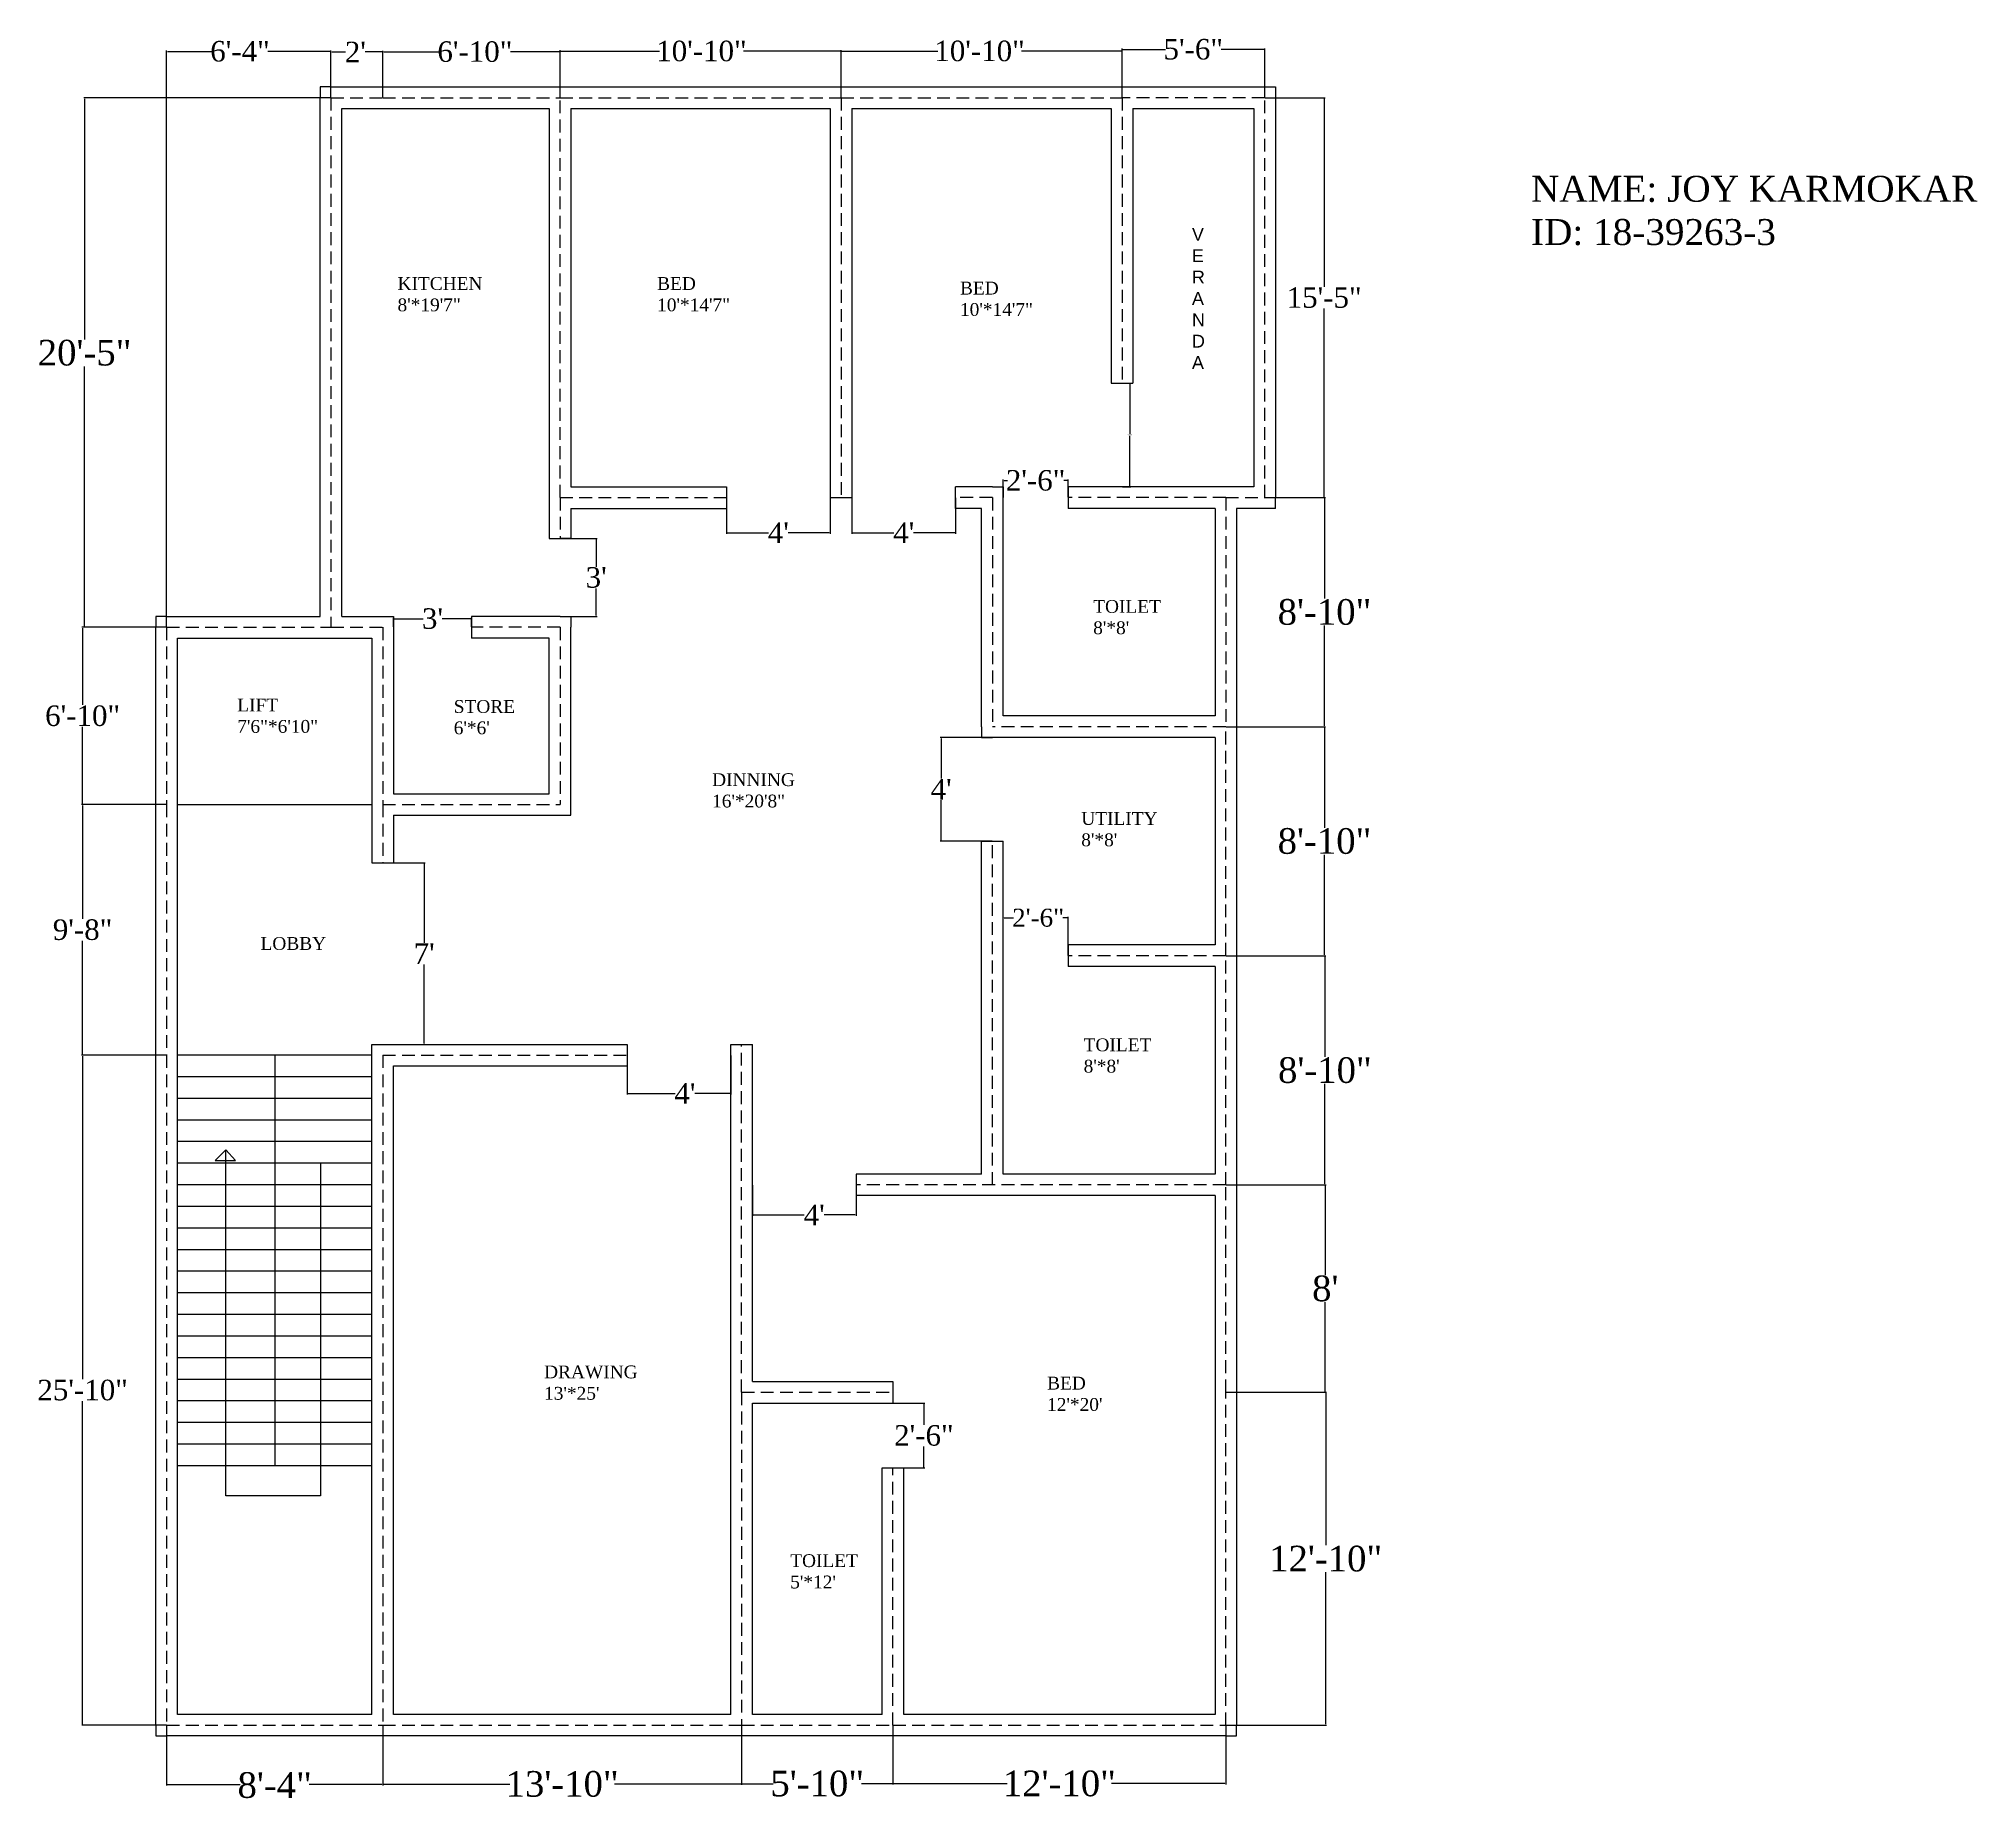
# Model space of a CAD drawing. Header units: inches. Extents: x 440 to 818, y -93 to 250.
import ezdxf

# ---------------------------------------------------------------- set-up
doc = ezdxf.new("R2010")
doc.units = ezdxf.units.IN
doc.header["$LTSCALE"] = 5
doc.header["$MEASUREMENT"] = 0
doc.linetypes.add('HIDDENX2', pattern=[0.75, 0.5, -0.25])
doc.layers.add('dot', color=1, linetype='Continuous')
doc.styles.add('Annotative', font='arial.ttf')
doc.styles.get("Standard").update_dxf_attribs({"font": 'arial.ttf'})
doc.dimstyles.get("Standard").update_dxf_attribs({"dimtxt": 0.18, "dimasz": 0.18, "dimexe": 0.18, "dimexo": 0.0625, "dimgap": 0.09, "dimtad": 0, "dimtih": 1, "dimtoh": 1, "dimdec": 4, "dimzin": 0, "dimdsep": 46, "dimtxsty": 'Standard', "dimcen": 0.09, "dimadec": 0, "dimazin": 0, "dimtfac": 1, "dimtdec": 4, "dimtofl": 0, "dimtmove": 0, "dimatfit": 3, "dimfxl": 1, "dimtolj": 1, "dimtzin": 0, "dimarcsym": 0})

# ---------------------------------------------------------------- blocks, each defined once
blk = doc.blocks.new('*D47')
at = {"color": 0, "lineweight": -2, "transparency": 16777216}
for p, q in [((496.84, 238.41), (448.68, 238.41)), ((448.86, 238.23), (448.86, 191.27)), ((448.86, 135.28), (448.86, 186)), ((464.8, 135.1), (448.68, 135.1))]:
    blk.add_line(p, q, dxfattribs=at)
at = {"color": 0, "transparency": 16777216}
for points in [[(448.83, 238.23), (448.89, 238.23), (448.86, 238.41)], [(448.83, 135.28), (448.89, 135.28), (448.86, 135.1)]]:
    blk.add_solid(points, dxfattribs=at)
at = {"layer": 'Defpoints', "color": 0, "transparency": 16777216}
for p in [(496.91, 238.41), (448.86, 135.1), (464.86, 135.1)]:
    blk.add_point(p, dxfattribs=at)
at = {"color": 0, "transparency": 16777216, "insert": (448.86, 188.64), "char_height": 0.18, "attachment_point": 5}
blk.add_mtext('\\A1;{\\fTimes New Roman|b0|i0|c0|p18;\\H27.77778x;20\'-5"}', dxfattribs=at)
blk = doc.blocks.new('*D48')
at = {"color": 0, "lineweight": -2, "transparency": 16777216}
for p, q in [((464.86, 135.16), (464.86, 247.64)), ((465.04, 247.46), (473.73, 247.46)), ((496.73, 247.46), (484.61, 247.46)), ((496.91, 238.47), (496.91, 247.64))]:
    blk.add_line(p, q, dxfattribs=at)
at = {"color": 0, "transparency": 16777216}
for points in [[(465.04, 247.49), (465.04, 247.43), (464.86, 247.46)], [(496.73, 247.49), (496.73, 247.43), (496.91, 247.46)]]:
    blk.add_solid(points, dxfattribs=at)
at = {"layer": 'Defpoints', "color": 0, "transparency": 16777216}
for p in [(496.91, 247.46), (496.91, 238.41), (464.86, 135.1)]:
    blk.add_point(p, dxfattribs=at)
at = {"color": 0, "transparency": 16777216, "insert": (479.17, 247.46), "char_height": 0.18, "attachment_point": 5}
blk.add_mtext('\\A1;{\\fTimes New Roman|b0|i0|c0|p18;\\H22.22222x;6\'-4"}', dxfattribs=at)
blk = doc.blocks.new('*D49')
at = {"color": 0, "lineweight": -2, "transparency": 16777216}
for p, q in [((507.03, 238.47), (507.03, 247.57)), ((507.21, 247.39), (518.08, 247.39)), ((541.42, 247.39), (531.91, 247.39)), ((541.6, 238.47), (541.6, 247.57))]:
    blk.add_line(p, q, dxfattribs=at)
at = {"color": 0, "transparency": 16777216}
for points in [[(507.21, 247.42), (507.21, 247.36), (507.03, 247.39)], [(541.42, 247.42), (541.42, 247.36), (541.6, 247.39)]]:
    blk.add_solid(points, dxfattribs=at)
at = {"layer": 'Defpoints', "color": 0, "transparency": 16777216}
for p in [(541.6, 247.39), (507.03, 238.41), (541.6, 238.41)]:
    blk.add_point(p, dxfattribs=at)
at = {"color": 0, "transparency": 16777216, "insert": (524.99, 247.39), "char_height": 0.18, "attachment_point": 5}
blk.add_mtext('\\A1;{\\fTimes New Roman|b0|i0|c0|p18;\\H22.22222x;6\'-10"}', dxfattribs=at)
blk = doc.blocks.new('*D50')
at = {"color": 0, "lineweight": -2, "transparency": 16777216}
for p, q in [((496.91, 238.47), (496.91, 247.52)), ((497.09, 247.34), (499.76, 247.34)), ((506.85, 247.34), (503.58, 247.34)), ((507.03, 238.47), (507.03, 247.52))]:
    blk.add_line(p, q, dxfattribs=at)
at = {"color": 0, "transparency": 16777216}
for points in [[(497.09, 247.37), (497.09, 247.31), (496.91, 247.34)], [(506.85, 247.37), (506.85, 247.31), (507.03, 247.34)]]:
    blk.add_solid(points, dxfattribs=at)
at = {"layer": 'Defpoints', "color": 0, "transparency": 16777216}
for p in [(507.03, 247.34), (496.91, 238.41), (507.03, 238.41)]:
    blk.add_point(p, dxfattribs=at)
at = {"color": 0, "transparency": 16777216, "insert": (501.67, 247.34), "char_height": 0.18, "attachment_point": 5}
blk.add_mtext("\\A1;{\\fTimes New Roman|b0|i0|c0|p18;\\H22.22222x;2'}", dxfattribs=at)
blk = doc.blocks.new('*D51')
at = {"color": 0, "lineweight": -2, "transparency": 16777216}
for p, q in [((541.6, 238.47), (541.6, 247.69)), ((541.78, 247.51), (561.02, 247.51)), ((596.24, 247.51), (577.37, 247.51)), ((596.42, 238.47), (596.42, 247.69))]:
    blk.add_line(p, q, dxfattribs=at)
at = {"color": 0, "transparency": 16777216}
for points in [[(541.78, 247.54), (541.78, 247.48), (541.6, 247.51)], [(596.24, 247.54), (596.24, 247.48), (596.42, 247.51)]]:
    blk.add_solid(points, dxfattribs=at)
at = {"layer": 'Defpoints', "color": 0, "transparency": 16777216}
for p in [(596.42, 247.51), (541.6, 238.41), (596.42, 238.41)]:
    blk.add_point(p, dxfattribs=at)
at = {"color": 0, "transparency": 16777216, "insert": (569.19, 247.51), "char_height": 0.18, "attachment_point": 5}
blk.add_mtext('\\A1;{\\fTimes New Roman|b0|i0|c0|p18;\\H22.22222x;10\'-10"}', dxfattribs=at)
blk = doc.blocks.new('*D52')
at = {"color": 0, "lineweight": -2, "transparency": 16777216}
for p, q in [((596.42, 238.47), (596.42, 247.7)), ((596.6, 247.52), (615.27, 247.52)), ((651.06, 247.52), (631.62, 247.52)), ((651.24, 238.47), (651.24, 247.7))]:
    blk.add_line(p, q, dxfattribs=at)
at = {"color": 0, "transparency": 16777216}
for points in [[(596.6, 247.55), (596.6, 247.49), (596.42, 247.52)], [(651.06, 247.55), (651.06, 247.49), (651.24, 247.52)]]:
    blk.add_solid(points, dxfattribs=at)
at = {"layer": 'Defpoints', "color": 0, "transparency": 16777216}
for p in [(651.24, 247.52), (596.42, 238.41), (651.24, 238.41)]:
    blk.add_point(p, dxfattribs=at)
at = {"color": 0, "transparency": 16777216, "insert": (623.44, 247.52), "char_height": 0.18, "attachment_point": 5}
blk.add_mtext('\\A1;{\\fTimes New Roman|b0|i0|c0|p18;\\H22.22222x;10\'-10"}', dxfattribs=at)
blk = doc.blocks.new('*D53')
at = {"color": 0, "lineweight": -2, "transparency": 16777216}
for p, q in [((651.24, 238.47), (651.24, 248.03)), ((651.42, 247.85), (659.7, 247.85)), ((678.89, 247.85), (670.55, 247.85)), ((679.07, 238.47), (679.07, 248.03))]:
    blk.add_line(p, q, dxfattribs=at)
at = {"color": 0, "transparency": 16777216}
for points in [[(651.42, 247.88), (651.42, 247.82), (651.24, 247.85)], [(678.89, 247.88), (678.89, 247.82), (679.07, 247.85)]]:
    blk.add_solid(points, dxfattribs=at)
at = {"layer": 'Defpoints', "color": 0, "transparency": 16777216}
for p in [(651.24, 247.85), (651.24, 238.41), (679.07, 238.41)]:
    blk.add_point(p, dxfattribs=at)
at = {"color": 0, "transparency": 16777216, "insert": (665.13, 247.85), "char_height": 0.18, "attachment_point": 5}
blk.add_mtext('\\A1;{\\fTimes New Roman|b0|i0|c0|p18;\\H22.22222x;5\'-6"}', dxfattribs=at)
blk = doc.blocks.new('*D54')
at = {"color": 0, "lineweight": -2, "transparency": 16777216}
for p, q in [((679.13, 238.41), (690.84, 238.41)), ((690.66, 238.23), (690.66, 201.53)), ((690.66, 160.58), (690.66, 197.28)), ((679.13, 160.4), (690.84, 160.4))]:
    blk.add_line(p, q, dxfattribs=at)
at = {"color": 0, "transparency": 16777216}
for points in [[(690.63, 238.23), (690.69, 238.23), (690.66, 238.41)], [(690.63, 160.58), (690.69, 160.58), (690.66, 160.4)]]:
    blk.add_solid(points, dxfattribs=at)
at = {"layer": 'Defpoints', "color": 0, "transparency": 16777216}
for p in [(679.07, 238.41), (690.66, 238.41), (679.07, 160.4)]:
    blk.add_point(p, dxfattribs=at)
at = {"color": 0, "transparency": 16777216, "insert": (690.66, 199.41), "char_height": 0.18, "attachment_point": 5}
blk.add_mtext('\\A1;{\\fTimes New Roman|b0|i0|c0|p18;\\H22.22222x;15\'-5"}', dxfattribs=at)
blk = doc.blocks.new('*D55')
at = {"color": 0, "lineweight": -2, "transparency": 16777216}
for p, q in [((679.13, 160.4), (690.91, 160.4)), ((690.73, 160.22), (690.73, 140.69)), ((690.73, 115.88), (690.73, 135.42)), ((671.54, 115.7), (690.91, 115.7))]:
    blk.add_line(p, q, dxfattribs=at)
at = {"color": 0, "transparency": 16777216}
for points in [[(690.7, 160.22), (690.76, 160.22), (690.73, 160.4)], [(690.7, 115.88), (690.76, 115.88), (690.73, 115.7)]]:
    blk.add_solid(points, dxfattribs=at)
at = {"layer": 'Defpoints', "color": 0, "transparency": 16777216}
for p in [(679.07, 160.4), (671.48, 115.7), (690.73, 115.7)]:
    blk.add_point(p, dxfattribs=at)
at = {"color": 0, "transparency": 16777216, "insert": (690.73, 138.05), "char_height": 0.18, "attachment_point": 5}
blk.add_mtext('\\A1;{\\fTimes New Roman|b0|i0|c0|p18;\\H27.77778x;8\'-10"}', dxfattribs=at)
blk = doc.blocks.new('*D56')
at = {"color": 0, "lineweight": -2, "transparency": 16777216}
for p, q in [((671.54, 115.7), (690.91, 115.7)), ((690.73, 115.52), (690.73, 95.99)), ((690.73, 71.19), (690.73, 90.72)), ((671.54, 71.01), (690.91, 71.01))]:
    blk.add_line(p, q, dxfattribs=at)
at = {"color": 0, "transparency": 16777216}
for points in [[(690.7, 115.52), (690.76, 115.52), (690.73, 115.7)], [(690.7, 71.19), (690.76, 71.19), (690.73, 71.01)]]:
    blk.add_solid(points, dxfattribs=at)
at = {"layer": 'Defpoints', "color": 0, "transparency": 16777216}
for p in [(671.48, 115.7), (671.48, 71.01), (690.73, 71.01)]:
    blk.add_point(p, dxfattribs=at)
at = {"color": 0, "transparency": 16777216, "insert": (690.73, 93.36), "char_height": 0.18, "attachment_point": 5}
blk.add_mtext('\\A1;{\\fTimes New Roman|b0|i0|c0|p18;\\H27.77778x;8\'-10"}', dxfattribs=at)
blk = doc.blocks.new('*D57')
at = {"color": 0, "lineweight": -2, "transparency": 16777216}
for p, q in [((671.54, 71.01), (690.99, 71.01)), ((690.81, 70.83), (690.81, 51.29)), ((690.81, 26.49), (690.81, 46.03)), ((671.54, 26.31), (690.99, 26.31))]:
    blk.add_line(p, q, dxfattribs=at)
at = {"color": 0, "transparency": 16777216}
for points in [[(690.78, 70.83), (690.84, 70.83), (690.81, 71.01)], [(690.78, 26.49), (690.84, 26.49), (690.81, 26.31)]]:
    blk.add_solid(points, dxfattribs=at)
at = {"layer": 'Defpoints', "color": 0, "transparency": 16777216}
for p in [(671.48, 71.01), (671.48, 26.31), (690.81, 26.31)]:
    blk.add_point(p, dxfattribs=at)
at = {"color": 0, "transparency": 16777216, "insert": (690.81, 48.66), "char_height": 0.18, "attachment_point": 5}
blk.add_mtext('\\A1;{\\fTimes New Roman|b0|i0|c0|p18;\\H27.77778x;8\'-10"}', dxfattribs=at)
blk = doc.blocks.new('*D58')
at = {"color": 0, "lineweight": -2, "transparency": 16777216}
for p, q in [((671.54, 26.31), (691.06, 26.31)), ((690.88, 26.13), (690.88, 8.7)), ((690.88, -13.99), (690.88, 3.44)), ((671.54, -14.17), (691.06, -14.17))]:
    blk.add_line(p, q, dxfattribs=at)
at = {"color": 0, "transparency": 16777216}
for points in [[(690.85, 26.13), (690.91, 26.13), (690.88, 26.31)], [(690.85, -13.99), (690.91, -13.99), (690.88, -14.17)]]:
    blk.add_solid(points, dxfattribs=at)
at = {"layer": 'Defpoints', "color": 0, "transparency": 16777216}
for p in [(671.48, 26.31), (690.88, 26.31), (671.48, -14.17)]:
    blk.add_point(p, dxfattribs=at)
at = {"color": 0, "transparency": 16777216, "insert": (690.88, 6.07), "char_height": 0.18, "attachment_point": 5}
blk.add_mtext("\\A1;{\\fTimes New Roman|b0|i0|c0|p18;\\H27.77778x;8'}", dxfattribs=at)
blk = doc.blocks.new('*D59')
at = {"color": 0, "lineweight": -2, "transparency": 16777216}
for p, q in [((671.54, -14.17), (691.14, -14.17)), ((690.96, -14.35), (690.96, -44)), ((690.96, -78.93), (690.96, -49.27)), ((671.54, -79.11), (691.14, -79.11))]:
    blk.add_line(p, q, dxfattribs=at)
at = {"color": 0, "transparency": 16777216}
for points in [[(690.93, -14.35), (690.99, -14.35), (690.96, -14.17)], [(690.93, -78.93), (690.99, -78.93), (690.96, -79.11)]]:
    blk.add_solid(points, dxfattribs=at)
at = {"layer": 'Defpoints', "color": 0, "transparency": 16777216}
for p in [(671.48, -14.17), (671.48, -79.11), (690.96, -79.11)]:
    blk.add_point(p, dxfattribs=at)
at = {"color": 0, "transparency": 16777216, "insert": (690.96, -46.64), "char_height": 0.18, "attachment_point": 5}
blk.add_mtext('\\A1;{\\fTimes New Roman|b0|i0|c0|p18;\\H27.77778x;12\'-10"}', dxfattribs=at)
blk = doc.blocks.new('*D60')
at = {"color": 0, "lineweight": -2, "transparency": 16777216}
for p, q in [((606.54, -79.17), (606.54, -90.69)), ((671.48, -79.17), (671.48, -90.69)), ((606.72, -90.51), (628.81, -90.51)), ((671.3, -90.51), (649.2, -90.51))]:
    blk.add_line(p, q, dxfattribs=at)
at = {"color": 0, "transparency": 16777216}
for points in [[(606.72, -90.48), (606.72, -90.54), (606.54, -90.51)], [(671.3, -90.48), (671.3, -90.54), (671.48, -90.51)]]:
    blk.add_solid(points, dxfattribs=at)
at = {"layer": 'Defpoints', "color": 0, "transparency": 16777216}
for p in [(606.54, -79.11), (671.48, -79.11), (606.54, -90.51)]:
    blk.add_point(p, dxfattribs=at)
at = {"color": 0, "transparency": 16777216, "insert": (639.01, -90.51), "char_height": 0.18, "attachment_point": 5, "style": 'Annotative'}
blk.add_mtext('\\A1;{\\fTimes New Roman|b0|i0|c0|p18;\\H27.77778x;12\'-10"}', dxfattribs=at)
blk = doc.blocks.new('*D61')
at = {"color": 0, "lineweight": -2, "transparency": 16777216}
for p, q in [((577.02, -79.17), (577.02, -90.71)), ((606.54, -79.17), (606.54, -90.71)), ((577.2, -90.53), (583.17, -90.53)), ((606.36, -90.53), (600.39, -90.53))]:
    blk.add_line(p, q, dxfattribs=at)
at = {"color": 0, "transparency": 16777216}
for points in [[(577.2, -90.5), (577.2, -90.56), (577.02, -90.53)], [(606.36, -90.5), (606.36, -90.56), (606.54, -90.53)]]:
    blk.add_solid(points, dxfattribs=at)
at = {"layer": 'Defpoints', "color": 0, "transparency": 16777216}
for p in [(577.02, -79.11), (606.54, -79.11), (606.54, -90.53)]:
    blk.add_point(p, dxfattribs=at)
at = {"color": 0, "transparency": 16777216, "insert": (591.78, -90.53), "char_height": 0.18, "attachment_point": 5}
blk.add_mtext('\\A1;{\\fTimes New Roman|b0|i0|c0|p18;\\H27.77778x;5\'-10"}', dxfattribs=at)
blk = doc.blocks.new('*D62')
at = {"color": 0, "lineweight": -2, "transparency": 16777216}
for p, q in [((507.03, -79.17), (507.03, -90.78)), ((577.02, -79.17), (577.02, -90.78)), ((507.21, -90.6), (531.83, -90.6)), ((576.84, -90.6), (552.22, -90.6))]:
    blk.add_line(p, q, dxfattribs=at)
at = {"color": 0, "transparency": 16777216}
for points in [[(507.21, -90.57), (507.21, -90.63), (507.03, -90.6)], [(576.84, -90.57), (576.84, -90.63), (577.02, -90.6)]]:
    blk.add_solid(points, dxfattribs=at)
at = {"layer": 'Defpoints', "color": 0, "transparency": 16777216}
for p in [(507.03, -79.11), (577.02, -79.11), (577.02, -90.6)]:
    blk.add_point(p, dxfattribs=at)
at = {"color": 0, "transparency": 16777216, "insert": (542.02, -90.6), "char_height": 0.18, "width": 0.2409, "attachment_point": 5}
blk.add_mtext('\\A1;{\\fTimes New Roman|b0|i0|c0|p18;\\H27.77778x;13\'-10"}', dxfattribs=at)
blk = doc.blocks.new('*D63')
at = {"color": 0, "lineweight": -2, "transparency": 16777216}
for p, q in [((464.86, -79.17), (464.86, -90.86)), ((507.03, -79.17), (507.03, -90.86)), ((465.04, -90.68), (479.23, -90.68)), ((506.85, -90.68), (492.66, -90.68))]:
    blk.add_line(p, q, dxfattribs=at)
at = {"color": 0, "transparency": 16777216}
for points in [[(465.04, -90.65), (465.04, -90.71), (464.86, -90.68)], [(506.85, -90.65), (506.85, -90.71), (507.03, -90.68)]]:
    blk.add_solid(points, dxfattribs=at)
at = {"layer": 'Defpoints', "color": 0, "transparency": 16777216}
for p in [(464.86, -79.11), (507.03, -79.11), (507.03, -90.68)]:
    blk.add_point(p, dxfattribs=at)
at = {"color": 0, "transparency": 16777216, "insert": (485.94, -90.68), "char_height": 0.18, "width": 0.9098, "attachment_point": 5}
blk.add_mtext('\\A1;{\\fTimes New Roman|b0|i0|c0|p18;\\P\\H27.77778x;8\'-4"}', dxfattribs=at)
blk = doc.blocks.new('*D64')
at = {"color": 0, "lineweight": -2, "transparency": 16777216}
for p, q in [((464.8, 51.61), (448.29, 51.61)), ((448.47, 51.43), (448.47, -11.62)), ((448.47, -78.93), (448.47, -15.87)), ((464.8, -79.11), (448.29, -79.11))]:
    blk.add_line(p, q, dxfattribs=at)
at = {"color": 0, "transparency": 16777216}
for points in [[(448.44, 51.43), (448.5, 51.43), (448.47, 51.61)], [(448.44, -78.93), (448.5, -78.93), (448.47, -79.11)]]:
    blk.add_solid(points, dxfattribs=at)
at = {"layer": 'Defpoints', "color": 0, "transparency": 16777216}
for p in [(464.86, 51.61), (448.47, -79.11), (464.86, -79.11)]:
    blk.add_point(p, dxfattribs=at)
at = {"color": 0, "transparency": 16777216, "insert": (448.47, -13.75), "char_height": 0.18, "attachment_point": 5}
blk.add_mtext('\\A1;{\\fTimes New Roman|b0|i0|c0|p18;\\H22.22222x;25\'-10"}', dxfattribs=at)
blk = doc.blocks.new('*D45')
at = {"color": 0, "lineweight": -2, "transparency": 16777216}
for p, q in [((464.8, 135.1), (448.29, 135.1)), ((448.47, 134.92), (448.47, 119.94)), ((448.47, 100.7), (448.47, 115.69)), ((464.8, 100.52), (448.29, 100.52))]:
    blk.add_line(p, q, dxfattribs=at)
at = {"color": 0, "transparency": 16777216}
for points in [[(448.44, 134.92), (448.5, 134.92), (448.47, 135.1)], [(448.44, 100.7), (448.5, 100.7), (448.47, 100.52)]]:
    blk.add_solid(points, dxfattribs=at)
at = {"layer": 'Defpoints', "color": 0, "transparency": 16777216}
for p in [(448.47, 135.1), (464.86, 135.1), (464.86, 100.52)]:
    blk.add_point(p, dxfattribs=at)
at = {"color": 0, "transparency": 16777216, "insert": (448.47, 117.81), "char_height": 0.18, "attachment_point": 5}
blk.add_mtext('\\A1;{\\fTimes New Roman|b0|i0|c0|p18;\\H22.22222x;6\'-10"}', dxfattribs=at)
blk = doc.blocks.new('*D46')
at = {"color": 0, "lineweight": -2, "transparency": 16777216}
for p, q in [((464.8, 100.52), (448.28, 100.52)), ((448.46, 100.34), (448.46, 78.2)), ((448.46, 51.79), (448.46, 73.94)), ((464.8, 51.61), (448.28, 51.61))]:
    blk.add_line(p, q, dxfattribs=at)
at = {"color": 0, "transparency": 16777216}
for points in [[(448.43, 100.34), (448.49, 100.34), (448.46, 100.52)], [(448.43, 51.79), (448.49, 51.79), (448.46, 51.61)]]:
    blk.add_solid(points, dxfattribs=at)
at = {"layer": 'Defpoints', "color": 0, "transparency": 16777216}
for p in [(464.86, 100.52), (448.46, 51.61), (464.86, 51.61)]:
    blk.add_point(p, dxfattribs=at)
at = {"color": 0, "transparency": 16777216, "insert": (448.46, 76.07), "char_height": 0.18, "attachment_point": 5}
blk.add_mtext('\\A1;{\\fTimes New Roman|b0|i0|c0|p18;\\H22.22222x;9\'-8"}', dxfattribs=at)
blk = doc.blocks.new('*D33')
at = {"color": 0, "lineweight": -2, "transparency": 16777216}
for p, q in [((606.6, -16.28), (612.76, -16.28)), ((612.58, -16.46), (612.58, -20.48)), ((612.58, -28.75), (612.58, -24.73)), ((606.6, -28.93), (612.76, -28.93))]:
    blk.add_line(p, q, dxfattribs=at)
at = {"color": 0, "transparency": 16777216}
for points in [[(612.55, -16.46), (612.61, -16.46), (612.58, -16.28)], [(612.55, -28.75), (612.61, -28.75), (612.58, -28.93)]]:
    blk.add_solid(points, dxfattribs=at)
at = {"layer": 'Defpoints', "color": 0, "transparency": 16777216}
for p in [(606.54, -16.28), (606.54, -28.93), (612.58, -28.93)]:
    blk.add_point(p, dxfattribs=at)
at = {"color": 0, "transparency": 16777216, "insert": (612.58, -22.6), "char_height": 0.18, "attachment_point": 5}
blk.add_mtext('\\A1;{\\fTimes New Roman|b0|i0|c0|p18;\\H22.22222x;2\'-6"}', dxfattribs=at)
blk = doc.blocks.new('*D34')
at = {"color": 0, "lineweight": -2, "transparency": 16777216}
for p, q in [((579.13, 26.25), (579.13, 20.25)), ((599.37, 26.25), (599.37, 20.25)), ((579.31, 20.43), (589.25, 20.43)), ((599.19, 20.43), (593.11, 20.43))]:
    blk.add_line(p, q, dxfattribs=at)
at = {"color": 0, "transparency": 16777216}
for points in [[(579.31, 20.46), (579.31, 20.4), (579.13, 20.43)], [(599.19, 20.46), (599.19, 20.4), (599.37, 20.43)]]:
    blk.add_solid(points, dxfattribs=at)
at = {"layer": 'Defpoints', "color": 0, "transparency": 16777216}
for p in [(579.13, 26.31), (599.37, 26.31), (579.13, 20.43)]:
    blk.add_point(p, dxfattribs=at)
at = {"color": 0, "transparency": 16777216, "insert": (591.18, 20.43), "char_height": 0.18, "attachment_point": 5}
blk.add_mtext("\\A1;{\\fTimes New Roman|b0|i0|c0|p18;\\H22.22222x;4'}", dxfattribs=at)
blk = doc.blocks.new('*D35')
at = {"color": 0, "lineweight": -2, "transparency": 16777216}
for p, q in [((554.67, 51.55), (554.67, 43.96)), ((574.91, 51.55), (574.91, 43.96)), ((554.85, 44.14), (564.04, 44.14)), ((574.73, 44.14), (567.89, 44.14))]:
    blk.add_line(p, q, dxfattribs=at)
at = {"color": 0, "transparency": 16777216}
for points in [[(554.85, 44.17), (554.85, 44.11), (554.67, 44.14)], [(574.73, 44.17), (574.73, 44.11), (574.91, 44.14)]]:
    blk.add_solid(points, dxfattribs=at)
at = {"layer": 'Defpoints', "color": 0, "transparency": 16777216}
for p in [(554.67, 51.61), (574.91, 51.61), (574.91, 44.14)]:
    blk.add_point(p, dxfattribs=at)
at = {"color": 0, "transparency": 16777216, "insert": (565.96, 44.14), "char_height": 0.18, "attachment_point": 5}
blk.add_mtext("\\A1;{\\fTimes New Roman|b0|i0|c0|p18;\\H22.22222x;4'}", dxfattribs=at)
blk = doc.blocks.new('*D36')
at = {"color": 0, "lineweight": -2, "transparency": 16777216}
for p, q in [((504.98, 89.14), (515.27, 89.14)), ((515.09, 88.96), (515.09, 73.56)), ((515.09, 53.9), (515.09, 69.3)), ((504.98, 53.72), (515.27, 53.72))]:
    blk.add_line(p, q, dxfattribs=at)
at = {"color": 0, "transparency": 16777216}
for points in [[(515.06, 88.96), (515.12, 88.96), (515.09, 89.14)], [(515.06, 53.9), (515.12, 53.9), (515.09, 53.72)]]:
    blk.add_solid(points, dxfattribs=at)
at = {"layer": 'Defpoints', "color": 0, "transparency": 16777216}
for p in [(504.92, 89.14), (504.92, 53.72), (515.09, 53.72)]:
    blk.add_point(p, dxfattribs=at)
at = {"color": 0, "transparency": 16777216, "insert": (515.09, 71.43), "char_height": 0.18, "attachment_point": 5}
blk.add_mtext("\\A1;{\\fTimes New Roman|b0|i0|c0|p18;\\H22.22222x;7'}", dxfattribs=at)
blk = doc.blocks.new('*D37')
at = {"color": 0, "lineweight": -2, "transparency": 16777216}
for p, q in [((628.05, 71.07), (628.05, 78.59)), ((628.23, 78.41), (630.04, 78.41)), ((640.52, 78.41), (639.69, 78.41)), ((640.7, 71.07), (640.7, 78.59))]:
    blk.add_line(p, q, dxfattribs=at)
at = {"color": 0, "transparency": 16777216}
for points in [[(628.23, 78.44), (628.23, 78.38), (628.05, 78.41)], [(640.52, 78.44), (640.52, 78.38), (640.7, 78.41)]]:
    blk.add_solid(points, dxfattribs=at)
at = {"layer": 'Defpoints', "color": 0, "transparency": 16777216}
for p in [(640.7, 78.41), (628.05, 71.01), (640.7, 71.01)]:
    blk.add_point(p, dxfattribs=at)
at = {"color": 0, "transparency": 16777216, "insert": (634.87, 78.41), "char_height": 0.18, "attachment_point": 5}
blk.add_mtext('\\A1;{\\fTimes New Roman|b0|i0|c0|p18;\\H19.44444x;2\'-6"}', dxfattribs=at)
blk = doc.blocks.new('*D38')
at = {"color": 0, "lineweight": -2, "transparency": 16777216}
for p, q in [((628.05, 160.46), (628.05, 163.92)), ((628.23, 163.74), (628.87, 163.74)), ((640.52, 163.74), (639.87, 163.74)), ((640.7, 160.46), (640.7, 163.92))]:
    blk.add_line(p, q, dxfattribs=at)
at = {"color": 0, "transparency": 16777216}
for points in [[(628.23, 163.77), (628.23, 163.71), (628.05, 163.74)], [(640.52, 163.77), (640.52, 163.71), (640.7, 163.74)]]:
    blk.add_solid(points, dxfattribs=at)
at = {"layer": 'Defpoints', "color": 0, "transparency": 16777216}
for p in [(628.05, 163.74), (628.05, 160.4), (640.7, 160.4)]:
    blk.add_point(p, dxfattribs=at)
at = {"color": 0, "transparency": 16777216, "insert": (634.37, 163.74), "char_height": 0.18, "attachment_point": 5}
blk.add_mtext('\\A1;{\\fTimes New Roman|b0|i0|c0|p18;\\H22.22222x;2\'-6"}', dxfattribs=at)
blk = doc.blocks.new('*D39')
at = {"color": 0, "lineweight": -2, "transparency": 16777216}
for p, q in [((574.07, 160.34), (574.07, 153.36)), ((594.31, 160.34), (594.31, 153.36)), ((574.25, 153.54), (582.26, 153.54)), ((594.13, 153.54), (586.12, 153.54))]:
    blk.add_line(p, q, dxfattribs=at)
at = {"color": 0, "transparency": 16777216}
for points in [[(574.25, 153.57), (574.25, 153.51), (574.07, 153.54)], [(594.13, 153.57), (594.13, 153.51), (594.31, 153.54)]]:
    blk.add_solid(points, dxfattribs=at)
at = {"layer": 'Defpoints', "color": 0, "transparency": 16777216}
for p in [(574.07, 160.4), (594.31, 160.4), (574.07, 153.54)]:
    blk.add_point(p, dxfattribs=at)
at = {"color": 0, "transparency": 16777216, "insert": (584.19, 153.54), "char_height": 0.18, "attachment_point": 5}
blk.add_mtext("\\A1;{\\fTimes New Roman|b0|i0|c0|p18;\\H22.22222x;4'}", dxfattribs=at)
blk = doc.blocks.new('*D40')
at = {"color": 0, "lineweight": -2, "transparency": 16777216}
for p, q in [((598.53, 160.34), (598.53, 153.36)), ((618.77, 160.34), (618.77, 153.36)), ((598.71, 153.54), (606.72, 153.54)), ((618.59, 153.54), (610.58, 153.54))]:
    blk.add_line(p, q, dxfattribs=at)
at = {"color": 0, "transparency": 16777216}
for points in [[(598.71, 153.57), (598.71, 153.51), (598.53, 153.54)], [(618.59, 153.57), (618.59, 153.51), (618.77, 153.54)]]:
    blk.add_solid(points, dxfattribs=at)
at = {"layer": 'Defpoints', "color": 0, "transparency": 16777216}
for p in [(598.53, 160.4), (618.77, 160.4), (618.77, 153.54)]:
    blk.add_point(p, dxfattribs=at)
at = {"color": 0, "transparency": 16777216, "insert": (608.65, 153.54), "char_height": 0.18, "attachment_point": 5}
blk.add_mtext("\\A1;{\\fTimes New Roman|b0|i0|c0|p18;\\H22.22222x;4'}", dxfattribs=at)
blk = doc.blocks.new('*D41')
at = {"color": 0, "lineweight": -2, "transparency": 16777216}
for p, q in [((541.67, 152.39), (548.83, 152.39)), ((548.65, 152.21), (548.65, 146.92)), ((548.65, 137.39), (548.65, 142.68)), ((541.67, 137.21), (548.83, 137.21))]:
    blk.add_line(p, q, dxfattribs=at)
at = {"color": 0, "transparency": 16777216}
for points in [[(548.62, 152.21), (548.68, 152.21), (548.65, 152.39)], [(548.62, 137.39), (548.68, 137.39), (548.65, 137.21)]]:
    blk.add_solid(points, dxfattribs=at)
at = {"layer": 'Defpoints', "color": 0, "transparency": 16777216}
for p in [(541.6, 152.39), (548.65, 152.39), (541.6, 137.21)]:
    blk.add_point(p, dxfattribs=at)
at = {"color": 0, "transparency": 16777216, "insert": (548.65, 144.8), "char_height": 0.18, "attachment_point": 5}
blk.add_mtext("\\A1;{\\fTimes New Roman|b0|i0|c0|p18;\\H22.22222x;3'}", dxfattribs=at)
blk = doc.blocks.new('*D42')
at = {"color": 0, "lineweight": -2, "transparency": 16777216}
for p, q in [((509.13, 135.16), (509.13, 136.95)), ((509.31, 136.77), (514.87, 136.77)), ((524.13, 136.77), (518.58, 136.77)), ((524.31, 135.16), (524.31, 136.95))]:
    blk.add_line(p, q, dxfattribs=at)
at = {"color": 0, "transparency": 16777216}
for points in [[(509.31, 136.8), (509.31, 136.74), (509.13, 136.77)], [(524.13, 136.8), (524.13, 136.74), (524.31, 136.77)]]:
    blk.add_solid(points, dxfattribs=at)
at = {"layer": 'Defpoints', "color": 0, "transparency": 16777216}
for p in [(524.31, 136.77), (509.13, 135.1), (524.31, 135.1)]:
    blk.add_point(p, dxfattribs=at)
at = {"color": 0, "transparency": 16777216, "insert": (516.72, 136.77), "char_height": 0.18, "attachment_point": 5}
blk.add_mtext("\\A1;{\\fTimes New Roman|b0|i0|c0|p18;\\H22.22222x;3'}", dxfattribs=at)
blk = doc.blocks.new('*D43')
at = {"color": 0, "lineweight": -2, "transparency": 16777216}
for p, q in [((625.87, 113.6), (615.76, 113.6)), ((615.94, 113.42), (615.94, 105.57)), ((615.94, 93.54), (615.94, 101.39)), ((625.87, 93.36), (615.76, 93.36))]:
    blk.add_line(p, q, dxfattribs=at)
at = {"color": 0, "transparency": 16777216}
for points in [[(615.91, 113.42), (615.97, 113.42), (615.94, 113.6)], [(615.91, 93.54), (615.97, 93.54), (615.94, 93.36)]]:
    blk.add_solid(points, dxfattribs=at)
at = {"layer": 'Defpoints', "color": 0, "transparency": 16777216}
for p in [(625.94, 113.6), (615.94, 93.36), (625.94, 93.36)]:
    blk.add_point(p, dxfattribs=at)
at = {"color": 0, "transparency": 16777216, "insert": (615.94, 103.48), "char_height": 0.18, "attachment_point": 5}
blk.add_mtext("\\A1;{\\fTimes New Roman|b0|i0|c0|p18;\\H22.22222x;4'}", dxfattribs=at)
blk = doc.blocks.new('*D44')
at = {"color": 0, "lineweight": -2, "transparency": 16777216}
for p, q in [((651.3, 182.75), (652.94, 182.75)), ((652.76, 182.57), (652.76, 172.81)), ((652.76, 162.69), (652.76, 172.45)), ((651.3, 162.51), (652.94, 162.51))]:
    blk.add_line(p, q, dxfattribs=at)
at = {"color": 0, "transparency": 16777216}
for points in [[(652.73, 182.57), (652.79, 182.57), (652.76, 182.75)], [(652.73, 162.69), (652.79, 162.69), (652.76, 162.51)]]:
    blk.add_solid(points, dxfattribs=at)
at = {"layer": 'Defpoints', "color": 0, "transparency": 16777216}
for p in [(651.24, 182.75), (651.24, 162.51), (652.76, 162.51)]:
    blk.add_point(p, dxfattribs=at)
at = {"color": 0, "transparency": 16777216, "insert": (652.76, 172.63), "char_height": 0.18, "attachment_point": 5}
blk.add_mtext('\\A1;20.2401', dxfattribs=at)

msp = doc.modelspace()

# ---------------------------------------------------------------- linework, layer by layer
for p, q in [((496.90624, 240.51841), (494.7979, 240.51841)), ((494.7979, 240.51841), (494.7979, 238.41006)), ((494.7979, 137.20972), (494.7979, 238.41006)), ((494.7979, 137.20972), (494.7979, 238.41006)), ((496.90624, 240.51841), (507.02627, 240.51841)), ((507.02627, 240.51841), (541.60306, 240.51841)), ((541.60306, 240.51841), (596.41991, 240.51841)), ((541.60306, 240.51841), (596.41991, 240.51841)), ((596.41991, 240.51841), (651.23677, 240.51841)), ((651.23677, 240.51841), (679.06686, 240.51841)), ((679.06686, 240.51841), (681.1752, 240.51841)), ((681.1752, 240.51841), (681.1752, 238.41006)), ((681.1752, 238.41006), (681.1752, 160.40147)), ((499.01458, 236.30172), (507.02627, 236.30172)), ((499.01458, 137.20972), (499.01458, 236.30172)), ((507.02627, 236.30172), (539.49472, 236.30172)), ((539.49472, 236.30172), (539.49472, 160.40147)), ((543.7114, 236.30172), (594.31157, 236.30172)), ((543.7114, 236.30172), (543.7114, 162.50981)), ((594.31157, 236.30172), (594.31157, 160.40147)), ((598.52825, 236.30172), (649.12843, 236.30172)), ((598.52825, 236.30172), (598.52825, 160.40147)), ((649.12843, 236.30172), (649.12843, 182.74987)), ((653.34511, 236.30172), (676.95852, 236.30172)), ((653.34511, 236.30172), (653.34511, 182.74987)), ((676.95852, 236.30172), (676.95852, 162.50981)), ((649.12843, 182.74987), (653.34511, 182.74987)), ((539.49472, 160.40147), (539.49472, 152.38977)), ((543.7114, 162.50981), (574.0715, 162.50981)), ((574.0715, 162.50981), (574.0715, 158.29312)), ((594.31157, 160.40147), (598.52825, 160.40147)), ((625.93668, 162.50981), (618.76832, 162.50981)), ((618.76832, 160.40147), (618.76832, 162.50981)), ((618.76832, 158.29312), (618.76832, 160.40147)), ((625.93668, 162.50981), (628.04502, 162.50981)), ((628.04502, 162.50981), (628.04502, 160.40147)), ((628.04502, 117.81299), (628.04502, 160.40147)), ((671.50319, 162.50981), (640.69506, 162.50981)), ((640.69506, 162.50981), (640.69506, 158.29312)), ((676.95852, 162.50981), (671.47683, 162.50981)), ((681.1752, 158.29312), (681.1752, 160.40147)), ((543.7114, 158.29312), (574.0715, 158.29312)), ((543.7114, 158.29312), (543.7114, 152.38977)), ((623.82834, 158.29312), (618.76832, 158.29312)), ((623.82834, 115.70465), (623.82834, 158.29312)), ((623.82834, 115.70465), (623.82834, 158.29312)), ((669.36849, 158.29312), (640.69506, 158.29312)), ((669.36849, 158.29312), (669.36849, 117.81299)), ((673.58518, 158.29312), (673.58518, 115.70465)), ((681.1752, 158.29312), (673.58518, 158.29312)), ((539.49472, 152.38977), (541.60306, 152.38977)), ((543.7114, 152.38977), (541.60306, 152.38977)), ((464.85946, 137.20972), (462.75112, 137.20972)), ((462.75112, 137.20972), (462.75112, 135.10138)), ((464.85946, 137.20972), (494.7979, 137.20972)), ((499.01458, 137.20972), (507.02627, 137.20972)), ((507.02627, 137.20972), (509.13461, 137.20972)), ((509.13461, 137.20972), (509.13461, 135.10138)), ((541.60306, 137.20972), (524.31467, 137.20972)), ((524.31467, 137.20972), (524.31467, 132.99304)), ((541.60306, 137.20972), (543.7114, 137.20972)), ((543.7114, 137.20972), (543.7114, 135.10138)), ((462.75112, 100.52459), (462.75112, 135.10138)), ((466.9678, 100.52459), (466.9678, 132.99304)), ((466.9678, 132.99304), (496.90624, 132.99304)), ((496.90624, 132.99304), (504.91793, 132.99304)), ((504.91793, 132.99304), (504.91793, 100.52459)), ((509.13461, 135.10138), (509.13461, 102.63294)), ((539.49472, 132.99304), (524.31467, 132.99304)), ((539.49472, 102.63294), (539.49472, 132.99304)), ((543.7114, 100.52459), (543.7114, 135.10138)), ((669.36849, 117.81299), (628.04502, 117.81299)), ((623.82834, 115.70465), (623.82834, 113.59631)), ((623.82834, 113.59631), (625.93668, 113.59631)), ((669.36849, 113.59631), (625.93668, 113.59631)), ((669.36849, 113.59631), (669.36849, 73.11617)), ((673.58518, 115.70465), (673.58518, 71.00783)), ((509.13461, 102.63294), (539.49472, 102.63294)), ((462.75112, 51.61109), (462.75112, 100.52459)), ((462.75112, 51.61109), (462.75112, 100.52459)), ((466.9678, 51.61109), (466.9678, 100.52459)), ((466.9678, 100.52459), (504.91793, 100.52459)), ((504.91793, 100.52459), (504.91793, 89.13956)), ((509.13461, 98.41625), (541.60306, 98.41625)), ((509.13461, 98.41625), (509.13461, 89.13956)), ((541.60306, 98.41625), (543.7114, 98.41625)), ((543.7114, 98.41625), (543.7114, 100.52459)), ((623.82834, 28.41935), (623.82834, 93.35624)), ((623.82834, 28.41935), (623.82834, 93.35624)), ((623.82834, 93.35624), (628.04502, 93.35624)), ((628.04502, 28.41935), (628.04502, 93.35624)), ((504.91793, 89.13956), (509.13461, 89.13956)), ((640.69506, 73.11617), (640.69506, 68.89949)), ((669.36849, 68.89949), (669.36849, 28.41935)), ((673.58518, 71.00783), (673.58518, 26.31101)), ((504.91793, 51.61109), (504.91793, 53.71944)), ((504.91793, 53.71944), (507.02627, 53.71944)), ((507.02627, 53.71944), (554.67477, 53.71944)), ((554.67477, 53.71944), (554.67477, 49.50275)), ((574.91484, -14.16913), (574.91484, 53.71944)), ((574.91484, 53.71944), (579.13152, 53.71944)), ((579.13152, -12.06079), (579.13152, 53.71944)), ((462.75112, -79.10602), (462.75112, 51.61109)), ((466.9678, -76.99768), (466.9678, 51.61109)), ((504.91793, 51.61109), (466.9678, 51.61109)), ((485.94287, 51.61109), (485.94287, -28.50585)), ((504.91793, -76.99768), (504.91793, 51.61109)), ((509.13461, -76.99768), (509.13461, 49.50275)), ((509.13461, 49.50275), (554.67477, 49.50275)), ((504.91793, 47.39441), (466.9678, 47.39441)), ((504.91793, 43.17773), (466.9678, 43.17773)), ((504.91793, 38.96105), (466.9678, 38.96105)), ((504.91793, 34.74437), (466.9678, 34.74437)), ((504.91793, 30.52769), (466.9678, 30.52769)), ((476.37645, 33.15987), (474.30939, 31.07266)), ((474.30939, 31.07266), (478.32219, 31.07266)), ((475.6937, 30.52769), (475.68981, 30.52292)), ((476.37645, 31.36595), (476.37645, 33.15987)), ((478.32219, 31.07266), (476.37645, 33.15987)), ((476.37645, -34.35813), (476.37645, 31.36595)), ((494.86751, 30.5299), (494.86751, -34.35813)), ((623.82834, 28.41935), (599.37159, 28.41935)), ((599.37159, 28.41935), (599.37159, 24.20267)), ((669.36849, 28.41935), (628.04502, 28.41935)), ((504.91793, 26.31101), (466.9678, 26.31101)), ((625.93668, 24.20267), (599.37159, 24.20267)), ((669.36849, 24.20267), (625.93668, 24.20267)), ((669.36849, 24.20267), (669.36849, -14.16913)), ((673.58518, 26.31101), (673.58518, -14.16913)), ((504.91793, 22.09433), (466.9678, 22.09433)), ((504.91793, 17.87765), (466.9678, 17.87765)), ((504.91793, 13.66097), (466.9678, 13.66097)), ((504.91793, 9.44428), (466.9678, 9.44428)), ((504.91793, 5.2276), (466.9678, 5.2276)), ((504.91793, 1.01092), (466.9678, 1.01092)), ((504.91793, -3.20576), (466.9678, -3.20576)), ((504.91793, -7.42244), (466.9678, -7.42244)), ((504.91793, -11.63912), (466.9678, -11.63912)), ((574.91484, -76.99768), (574.91484, -14.16913)), ((579.13152, -12.06079), (606.53995, -12.06079)), ((606.53995, -12.06079), (606.53995, -16.27747)), ((669.36849, -14.16913), (669.36849, -76.99768)), ((673.58518, -14.16913), (673.58518, -79.10602)), ((504.91793, -15.8558), (466.9678, -15.8558)), ((579.13152, -76.99768), (579.13152, -16.27747)), ((579.13152, -16.27747), (606.53995, -16.27747)), ((504.91793, -20.07248), (466.9678, -20.07248)), ((504.91793, -24.28916), (466.9678, -24.28916)), ((504.91793, -28.50585), (466.9678, -28.50585)), ((604.43161, -76.99768), (604.43161, -28.92751)), ((604.43161, -28.92751), (608.64829, -28.92751)), ((608.64829, -76.99768), (608.64829, -28.92751)), ((494.86751, -34.35813), (476.37645, -34.35813)), ((462.75112, -79.10602), (462.75112, -81.21436)), ((504.91793, -76.99768), (466.9678, -76.99768)), ((574.91484, -76.99768), (509.13461, -76.99768)), ((604.43161, -76.99768), (579.13152, -76.99768)), ((669.36849, -76.99768), (608.64829, -76.99768)), ((673.58518, -81.21436), (673.58518, -79.10602)), ((462.75112, -81.21436), (464.85946, -81.21436)), ((507.02627, -81.21436), (464.85946, -81.21436)), ((577.02318, -81.21436), (507.02627, -81.21436)), ((606.53995, -81.21436), (577.02318, -81.21436)), ((671.47683, -81.21436), (606.53995, -81.21436)), ((671.47683, -81.21436), (673.58518, -81.21436))]:
    msp.add_line(p, q)
at = {"color": 0}
for p, q in [((669.36849, 73.11617), (640.69506, 73.11617)), ((669.36849, 68.89949), (640.69506, 68.89949))]:
    msp.add_line(p, q, dxfattribs=at)
at = {"layer": 'dot', "linetype": 'HIDDENX2'}
for p, q in [((496.90624, 238.41006), (496.90624, 135.10138)), ((496.90624, 238.41006), (507.02627, 238.41006)), ((507.02627, 238.41006), (541.60306, 238.41006)), ((541.60306, 160.40147), (541.60306, 238.41006)), ((541.60306, 238.41006), (596.41991, 238.41006)), ((596.41991, 238.41006), (651.23677, 238.41006)), ((596.41991, 238.41006), (596.41991, 160.44874)), ((679.06686, 238.41006), (651.23677, 238.41006)), ((651.23677, 238.41006), (651.23677, 182.77458)), ((679.06686, 160.40147), (679.06686, 238.41006)), ((541.60306, 160.40147), (541.60306, 152.38977)), ((541.60306, 160.40147), (574.06945, 160.40147)), ((625.93668, 160.40147), (618.76832, 160.40147)), ((625.93668, 160.40147), (625.93668, 115.70465)), ((671.47683, 160.40147), (640.65797, 160.40147)), ((671.47683, 160.40147), (671.47683, 115.70465)), ((671.47683, 160.40147), (679.06686, 160.40147)), ((464.85946, 135.10138), (496.90624, 135.10138)), ((464.85946, 135.10138), (464.85946, 100.52459)), ((496.90624, 135.10138), (507.02627, 135.10138)), ((507.02627, 135.10138), (507.02627, 100.52459)), ((541.60306, 135.10138), (524.31467, 135.10138)), ((541.60306, 135.10138), (541.60306, 100.52459)), ((671.47683, 115.70465), (625.93668, 115.70465)), ((671.47683, 71.00783), (671.47683, 115.70465)), ((464.85946, 100.52459), (464.85946, 51.61109)), ((507.02627, 100.52459), (507.02627, 89.13956)), ((507.02627, 100.52459), (541.60306, 100.52459)), ((625.93668, 26.31101), (625.93668, 93.29903)), ((671.47683, 71.00783), (640.75289, 71.00783)), ((671.47683, 26.31101), (671.47683, 71.00783)), ((577.02318, -14.16913), (577.02318, 53.71944)), ((464.85946, 51.61109), (464.85946, -79.10602)), ((507.02627, 51.61109), (507.02627, -79.10602)), ((507.02627, 51.61109), (554.67477, 51.61109)), ((671.47683, 26.31101), (599.39181, 26.31101)), ((671.47683, -14.16913), (671.47683, 26.31101)), ((577.02318, -14.16913), (577.02318, -79.10602)), ((577.02318, -14.16913), (606.50559, -14.16913)), ((671.47683, -79.10602), (671.47683, -14.16913)), ((606.53995, -79.10602), (606.53995, -28.92751)), ((464.85946, -79.10602), (507.02627, -79.10602)), ((507.02627, -79.10602), (577.02318, -79.10602)), ((577.02318, -79.10602), (606.53995, -79.10602)), ((606.53995, -79.10602), (671.47683, -79.10602))]:
    msp.add_line(p, q, dxfattribs=at)

# ---------------------------------------------------------------- texts
at = {"attachment_point": 1}
for s, insert, char_height in [('{\\fTimes New Roman|b0|i0|c0|p18;NAME: JOY KARMOKAR\\PID: 18-39263-3}', (731.02219, 223.17882), 5.0600173), ('{\\fTimes New Roman|b0|i0|c0|p18;BED\\P10\'*14\'7"}', (560.54116, 203.41422), 2.5), ('{\\fTimes New Roman|b0|i0|c0|p18;BED\\P10\'*14\'7"}', (619.62207, 202.5241), 2.5), ("{\\fTimes New Roman|b0|i0|c0|p18;TOILET\\P8'*8'}", (645.60479, 140.41957), 2.5), ('{\\fTimes New Roman|b0|i0|c0|p18;LIFT\\P7\'6"*6\'10"}', (478.63091, 121.17403), 2.5), ("{\\fTimes New Roman|b0|i0|c0|p18;STORE\\P6'*6'}", (520.86682, 120.89342), 2.5), ("{\\fTimes New Roman|b0|i0|c0|p18;UTILITY\\P8'*8'}", (643.27759, 99.04271), 2.5), ('{\\fTimes New Roman|b0|i0|c0|p18;LOBBY}', (483.17363, 74.65276), 2.5), ("{\\fTimes New Roman|b0|i0|c0|p18;TOILET\\P8'*8'}", (643.74303, 54.8764), 2.5), ("{\\fTimes New Roman|b0|i0|c0|p18;DRAWING\\P13'*25'}", (538.48873, -8.94245), 2.5), ("{\\fTimes New Roman|b0|i0|c0|p18;BED\\P12'*20'}", (636.61357, -11.12669), 2.5), ("{\\fTimes New Roman|b0|i0|c0|p18;TOILET\\P5'*12'}", (586.50135, -45.75855), 2.5)]:
    msp.add_mtext(s, dxfattribs=dict(at, insert=insert, char_height=char_height))
at = {"insert": (664.87548, 213.0082), "char_height": 2.5, "attachment_point": 1}
msp.add_mtext_dynamic_manual_height_columns('V\\PE\\PR\\PA\\PN\\PD\\PA', width=1.1259908, gutter_width=0.42167, heights=[0], dxfattribs=at)
at = {"char_height": 2.5, "attachment_point": 1}
for s, insert, width in [('{\\fTimes New Roman|b0|i0|c0|p18;KITCHEN\\P8\'*19\'7"}', (509.90038, 203.41422), 4.6101854), ('{\\fTimes New Roman|b0|i0|c0|p18;DINNING\\P16\'*20\'8"}', (571.26841, 106.61577), 22.219608)]:
    msp.add_mtext(s, dxfattribs=dict(at, insert=insert, width=width))

# ---------------------------------------------------------------- dimensions: what is measured, and where the dimension line sits
for base, p1, p2, text, picture, middle in [((596.41991, 247.51194), (541.60306, 238.41006), (596.41991, 238.41006), '{\\fTimes New Roman|b0|i0|c0|p18;\\H22.22222x;10\'-10"}', '*D51', (569.19145, 247.51194)), ((651.23677, 247.52357), (596.41991, 238.41006), (651.23677, 238.41006), '{\\fTimes New Roman|b0|i0|c0|p18;\\H22.22222x;10\'-10"}', '*D52', (623.44158, 247.52357)), ((651.23677, 247.84599), (679.06686, 238.41006), (651.23677, 238.41006), '{\\fTimes New Roman|b0|i0|c0|p18;\\H22.22222x;5\'-6"}', '*D53', (665.12626, 247.84599)), ((496.90624, 247.4647), (464.85946, 135.10138), (496.90624, 238.41006), '{\\fTimes New Roman|b0|i0|c0|p18;\\H22.22222x;6\'-4"}', '*D48', (479.1736, 247.4647)), ((507.02627, 247.34259), (496.90624, 238.41006), (507.02627, 238.41006), "{\\fTimes New Roman|b0|i0|c0|p18;\\H22.22222x;2'}", '*D50', (501.66611, 247.34259)), ((541.60306, 247.38508), (507.02627, 238.41006), (541.60306, 238.41006), '{\\fTimes New Roman|b0|i0|c0|p18;\\H22.22222x;6\'-10"}', '*D49', (524.99379, 247.38508)), ((628.04502, 163.74233), (640.69506, 160.40147), (628.04502, 160.40147), '{\\fTimes New Roman|b0|i0|c0|p18;\\H22.22222x;2\'-6"}', '*D38', (634.37004, 163.74233)), ((574.0715, 153.54434), (594.31157, 160.40147), (574.0715, 160.40147), "{\\fTimes New Roman|b0|i0|c0|p18;\\H22.22222x;4'}", '*D39', (584.19154, 153.54434)), ((618.76832, 153.54434), (598.52825, 160.40147), (618.76832, 160.40147), "{\\fTimes New Roman|b0|i0|c0|p18;\\H22.22222x;4'}", '*D40', (608.64829, 153.54434)), ((640.69506, 78.41266), (628.04502, 71.00783), (640.69506, 71.00783), '{\\fTimes New Roman|b0|i0|c0|p18;\\H19.44444x;2\'-6"}', '*D37', (634.86507, 78.41266)), ((574.91484, 44.14168), (554.67477, 51.61109), (574.91484, 51.61109), "{\\fTimes New Roman|b0|i0|c0|p18;\\H22.22222x;4'}", '*D35', (565.96452, 44.14168)), ((579.13152, 20.42989), (599.37159, 26.31101), (579.13152, 26.31101), "{\\fTimes New Roman|b0|i0|c0|p18;\\H22.22222x;4'}", '*D34', (591.17861, 20.42989))]:
    dim = msp.add_linear_dim(base=base, p1=p1, p2=p2, text=text, dimstyle='Standard')
    dim.commit()
    dim.dimension.update_dxf_attribs({"geometry": picture, "text_midpoint": middle, "dimtype": 160})
for base, p1, p2, text, picture, middle in [((448.85711, 135.10138), (496.90624, 238.41006), (464.85946, 135.10138), '{\\fTimes New Roman|b0|i0|c0|p18;\\H27.77778x;20\'-5"}', '*D47', (448.85711, 188.63508)), ((548.64926, 152.38977), (541.60306, 137.20972), (541.60306, 152.38977), "{\\fTimes New Roman|b0|i0|c0|p18;\\H22.22222x;3'}", '*D41', (548.64926, 144.79975)), ((615.93934, 93.35624), (625.93668, 113.59631), (625.93668, 93.35624), "{\\fTimes New Roman|b0|i0|c0|p18;\\H22.22222x;4'}", '*D43', (615.93934, 103.47627)), ((515.09022, 53.71944), (504.91793, 89.13956), (504.91793, 53.71944), "{\\fTimes New Roman|b0|i0|c0|p18;\\H22.22222x;7'}", '*D36', (515.09022, 71.4295))]:
    dim = msp.add_linear_dim(base=base, p1=p1, p2=p2, angle=90, text=text, dimstyle='Standard')
    dim.commit()
    dim.dimension.update_dxf_attribs({"geometry": picture, "text_midpoint": middle, "dimtype": 160})
for base, p1, p2, text, picture, middle in [((690.65697, 238.41006), (679.06686, 160.40147), (679.06686, 238.41006), '{\\fTimes New Roman|b0|i0|c0|p18;\\H22.22222x;15\'-5"}', '*D54', (690.65697, 199.40577)), ((690.73287, 115.70465), (679.06686, 160.40147), (671.47683, 115.70465), '{\\fTimes New Roman|b0|i0|c0|p18;\\H27.77778x;8\'-10"}', '*D55', (690.73287, 138.05306)), ((448.47438, 135.10138), (464.85946, 100.52459), (464.85946, 135.10138), '{\\fTimes New Roman|b0|i0|c0|p18;\\H22.22222x;6\'-10"}', '*D45', (448.47438, 117.81299)), ((690.73287, 71.00783), (671.47683, 115.70465), (671.47683, 71.00783), '{\\fTimes New Roman|b0|i0|c0|p18;\\H27.77778x;8\'-10"}', '*D56', (690.73287, 93.35624)), ((448.46173, 51.61109), (464.85946, 100.52459), (464.85946, 51.61109), '{\\fTimes New Roman|b0|i0|c0|p18;\\H22.22222x;9\'-8"}', '*D46', (448.46173, 76.06784)), ((690.80877, 26.31101), (671.47683, 71.00783), (671.47683, 26.31101), '{\\fTimes New Roman|b0|i0|c0|p18;\\H27.77778x;8\'-10"}', '*D57', (690.80877, 48.65942)), ((448.47438, -79.10602), (464.85946, 51.61109), (464.85946, -79.10602), '{\\fTimes New Roman|b0|i0|c0|p18;\\H22.22222x;25\'-10"}', '*D64', (448.47438, -13.74746)), ((690.88467, 26.31101), (671.47683, -14.16913), (671.47683, 26.31101), "{\\fTimes New Roman|b0|i0|c0|p18;\\H27.77778x;8'}", '*D58', (690.88467, 6.07094)), ((690.96057, -79.10602), (671.47683, -14.16913), (671.47683, -79.10602), '{\\fTimes New Roman|b0|i0|c0|p18;\\H27.77778x;12\'-10"}', '*D59', (690.96057, -46.63757)), ((612.58059, -28.92751), (606.53995, -16.27747), (606.53995, -28.92751), '{\\fTimes New Roman|b0|i0|c0|p18;\\H22.22222x;2\'-6"}', '*D33', (612.58059, -22.60249))]:
    dim = msp.add_linear_dim(base=base, p1=p1, p2=p2, angle=90, text=text, dimstyle='Standard')
    dim.commit()
    dim.dimension.update_dxf_attribs({"geometry": picture, "text_midpoint": middle})
dim = msp.add_linear_dim(base=(652.76015, 162.50981), p1=(651.23677, 182.74987), p2=(651.23677, 162.50981), angle=90, dimstyle='Standard')
dim.commit()
dim.dimension.update_dxf_attribs({"geometry": '*D44', "text_midpoint": (652.76015, 172.62984)})
for base, p1, p2, text, picture, middle in [((524.31467, 136.77188), (509.13461, 135.10138), (524.31467, 135.10138), "{\\fTimes New Roman|b0|i0|c0|p18;\\H22.22222x;3'}", '*D42', (516.72464, 136.77188)), ((507.02627, -90.67872), (464.85946, -79.10602), (507.02627, -79.10602), '{\\fTimes New Roman|b0|i0|c0|p18;\\P\\H27.77778x;8\'-4"}', '*D63', (485.94287, -90.67872)), ((577.02318, -90.60282), (507.02627, -79.10602), (577.02318, -79.10602), '{\\fTimes New Roman|b0|i0|c0|p18;\\H27.77778x;13\'-10"}', '*D62', (542.02473, -90.60282)), ((606.53995, -90.52692), (577.02318, -79.10602), (606.53995, -79.10602), '{\\fTimes New Roman|b0|i0|c0|p18;\\H27.77778x;5\'-10"}', '*D61', (591.78156, -90.52692))]:
    dim = msp.add_linear_dim(base=base, p1=p1, p2=p2, text=text, dimstyle='Standard')
    dim.commit()
    dim.dimension.update_dxf_attribs({"geometry": picture, "text_midpoint": middle})
dim = msp.add_linear_dim(base=(606.53995, -90.51427), p1=(671.47683, -79.10602), p2=(606.53995, -79.10602), text='{\\fTimes New Roman|b0|i0|c0|p18;\\H27.77778x;12\'-10"}', dimstyle='Standard', override={"dimtxsty": 'Annotative'})
dim.commit()
dim.dimension.update_dxf_attribs({"geometry": '*D60', "text_midpoint": (639.00839, -90.51427)})

doc.saveas('drawing.dxf')
